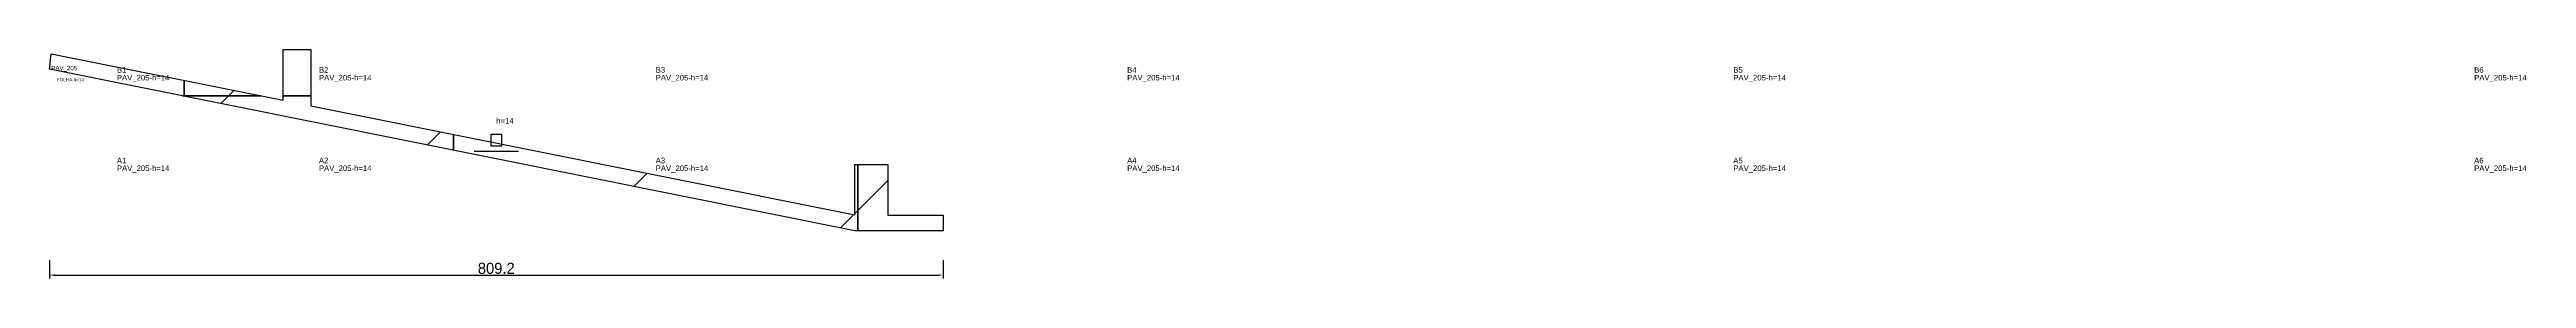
# Model space of a CAD drawing. Header units: metres. Extents: x 222 to 2466, y -5 to 202.
import ezdxf

# ---------------------------------------------------------------- set-up
doc = ezdxf.new("R2010")
doc.units = ezdxf.units.M
for name, color, linetype in [('3', 3, 'CONTINUOUS'), ('AUX00', 7, 'CONTINUOUS'), ('COTA', 241, 'CONTINUOUS'), ('FOLHA', 255, 'CONTINUOUS'), ('Hachura', 251, 'CONTINUOUS'), ('NOMENCLATURA', 7, 'CONTINUOUS'), ('Nível', 160, 'CONTINUOUS'), ('Painéis', 200, 'CONTINUOUS'), ('Pilares', 5, 'CONTINUOUS'), ('SARR_2.2x7', 40, 'CONTINUOUS')]:
    doc.layers.add(name, color=color, linetype=linetype)
doc.styles.add('ARIAL', font='Arial.ttf')
doc.styles.add('STR_STANDARD', font='arial.ttf')
doc.dimstyles.new('EZ DXF', dxfattribs={"dimtxt": 10, "dimasz": 3.5, "dimexe": 3, "dimexo": 1.5, "dimgap": 1, "dimtad": 1, "dimdec": 1, "dimdsep": 46, "dimcen": 2.5, "dimazin": 3, "dimtfac": 1, "dimtmove": 0, "dimatfit": 3})

msp = doc.modelspace()

# ---------------------------------------------------------------- hatches: boundary and pattern name
at = {"layer": 'Hachura'}
h = msp.add_hatch(dxfattribs=at)
h.set_pattern_fill('ANSI31', scale=50)
h.paths.add_polyline_path([(223.82, 197.86), (433.94, 155.78), (433.94, 201.5), (458.94, 201.5), (458.94, 150.77), (951.42, 52.15), (951.42, 97.87), (981.42, 97.87), (981.42, 51.87), (1031.42, 51.87), (1031.42, 37.87), (951.42, 37.87), (222.2, 183.9)])
h = msp.add_hatch(dxfattribs=at)
h.set_pattern_fill('ANSI31', scale=50)
h.paths.add_polyline_path([(223.82, 197.86), (433.94, 155.78), (433.94, 201.5), (458.94, 201.5), (458.94, 150.77), (951.42, 52.15), (951.42, 97.87), (981.42, 97.87), (981.42, 51.87), (1031.42, 51.87), (1031.42, 37.87), (951.42, 37.87), (222.2, 183.9)])

# ---------------------------------------------------------------- linework, layer by layer
at = {"layer": '3'}
for points in [[(342.2, 159.87), (413.52, 159.87)], [(342.2, 159.87), (413.52, 159.87)], [(344.2, 159.47), (344.2, 173.75)], [(344.2, 159.47), (344.2, 173.75)], [(433.94, 159.87), (458.94, 159.87)], [(433.94, 159.87), (458.94, 159.87)], [(588.2, 110.61), (588.2, 124.89)], [(588.2, 110.61), (588.2, 124.89)], [(954.2, 37.87), (954.2, 97.87)], [(954.2, 37.87), (954.2, 97.87)]]:
    msp.add_lwpolyline(points, close=True, dxfattribs=at)
at = {"layer": 'Painéis', "color": 200}
for p, q in [((222.2, 183.9), (223.82, 197.86)), ((222.2, 183.9), (223.82, 197.86)), ((951.42, 37.87), (222.2, 183.9)), ((951.42, 37.87), (222.2, 183.9)), ((223.82, 197.86), (433.94, 155.78)), ((223.82, 197.86), (433.94, 155.78)), ((433.94, 155.78), (433.94, 201.5)), ((433.94, 201.5), (458.94, 201.5)), ((433.94, 155.78), (433.94, 201.5)), ((433.94, 201.5), (458.94, 201.5)), ((458.94, 201.5), (458.94, 150.77)), ((458.94, 201.5), (458.94, 150.77)), ((458.94, 150.77), (951.42, 52.15)), ((458.94, 150.77), (951.42, 52.15)), ((951.42, 52.15), (951.42, 97.87)), ((951.42, 97.87), (981.42, 97.87)), ((951.42, 52.15), (951.42, 97.87)), ((951.42, 97.87), (981.42, 97.87)), ((981.42, 97.87), (981.42, 51.87)), ((981.42, 97.87), (981.42, 51.87)), ((981.42, 51.87), (1031.42, 51.87)), ((981.42, 51.87), (1031.42, 51.87)), ((1031.42, 51.87), (1031.42, 37.87)), ((1031.42, 51.87), (1031.42, 37.87)), ((1031.42, 37.87), (951.42, 37.87)), ((1031.42, 37.87), (951.42, 37.87))]:
    msp.add_line(p, q, dxfattribs=at)
at = {"layer": 'Pilares'}
msp.add_lwpolyline([(621.81, 114.69), (631.81, 114.69), (631.81, 124.69), (621.81, 124.69)], close=True, dxfattribs=at)
msp.add_lwpolyline([(621.81, 114.69), (631.81, 114.69), (631.81, 124.69), (621.81, 124.69)], close=True, dxfattribs=at)
at = {"layer": 'SARR_2.2x7'}
msp.add_line((606.81, 109.69), (646.81, 109.69), dxfattribs=at)
msp.add_line((606.81, 109.69), (646.81, 109.69), dxfattribs=at)

# ---------------------------------------------------------------- texts
at = {"layer": '3', "style": 'STR_STANDARD'}
for s, p in [('B1', (283.2, 180.69)), ('B1', (283.2, 180.69)), ('B2', (466.2, 180.69)), ('B2', (466.2, 180.69)), ('B3', (771.2, 180.69)), ('B3', (771.2, 180.69)), ('B4', (1198.2, 180.69)), ('B4', (1198.2, 180.69)), ('B5', (1747.2, 180.69)), ('B5', (1747.2, 180.69)), ('B6', (2418.2, 180.69)), ('B6', (2418.2, 180.69)), ('A1', (283.2, 98.87)), ('A1', (283.2, 98.87)), ('A2', (466.2, 98.87)), ('A2', (466.2, 98.87)), ('A3', (771.2, 98.87)), ('A3', (771.2, 98.87)), ('A4', (1198.2, 98.87)), ('A4', (1198.2, 98.87)), ('A5', (1747.2, 98.87)), ('A5', (1747.2, 98.87)), ('A6', (2418.2, 98.87)), ('A6', (2418.2, 98.87))]:
    msp.add_text(s, height=5, dxfattribs=at).set_placement(p)
at = {"layer": 'AUX00', "style": 'STR_STANDARD'}
for p in [(283.2, 173.69), (283.2, 173.69), (466.2, 173.69), (466.2, 173.69), (771.2, 173.69), (771.2, 173.69), (1198.2, 173.69), (1198.2, 173.69), (1747.2, 173.69), (1747.2, 173.69), (2418.2, 173.69), (2418.2, 173.69), (283.2, 91.87), (283.2, 91.87), (466.2, 91.87), (466.2, 91.87), (771.2, 91.87), (771.2, 91.87), (1198.2, 91.87), (1198.2, 91.87), (1747.2, 91.87), (1747.2, 91.87), (2418.2, 91.87), (2418.2, 91.87)]:
    msp.add_text('PAV_205-h=14', height=5, dxfattribs=at).set_placement(p)
at = {"layer": 'FOLHA'}
msp.add_text('FOLHA-h=14', height=3, dxfattribs=at).set_placement((228.82, 172.86))
msp.add_text('FOLHA-h=14', height=3, dxfattribs=at).set_placement((228.82, 172.86))
at = {"layer": 'NOMENCLATURA', "insert": (626.81, 139.69), "char_height": 5, "attachment_point": 1, "style": 'ARIAL'}
msp.add_mtext('h=14', dxfattribs=at)
msp.add_mtext('h=14', dxfattribs=at)
at = {"layer": 'Nível'}
msp.add_text('PAV_205', height=4, dxfattribs=at).set_placement((223.82, 182.86))
msp.add_text('PAV_205', height=4, dxfattribs=at).set_placement((223.82, 182.86))

# ---------------------------------------------------------------- dimensions: what is measured, and where the dimension line sits
at = {"layer": 'COTA'}
msp.add_linear_dim(base=(222.2, -2.13), p1=(222.2, 12.87), p2=(1031.42, 12.87), dimstyle='EZ DXF', dxfattribs=at).render()
msp.add_linear_dim(base=(222.2, -2.13), p1=(222.2, 12.87), p2=(1031.42, 12.87), dimstyle='EZ DXF', dxfattribs=at).render()

doc.saveas('drawing.dxf')
